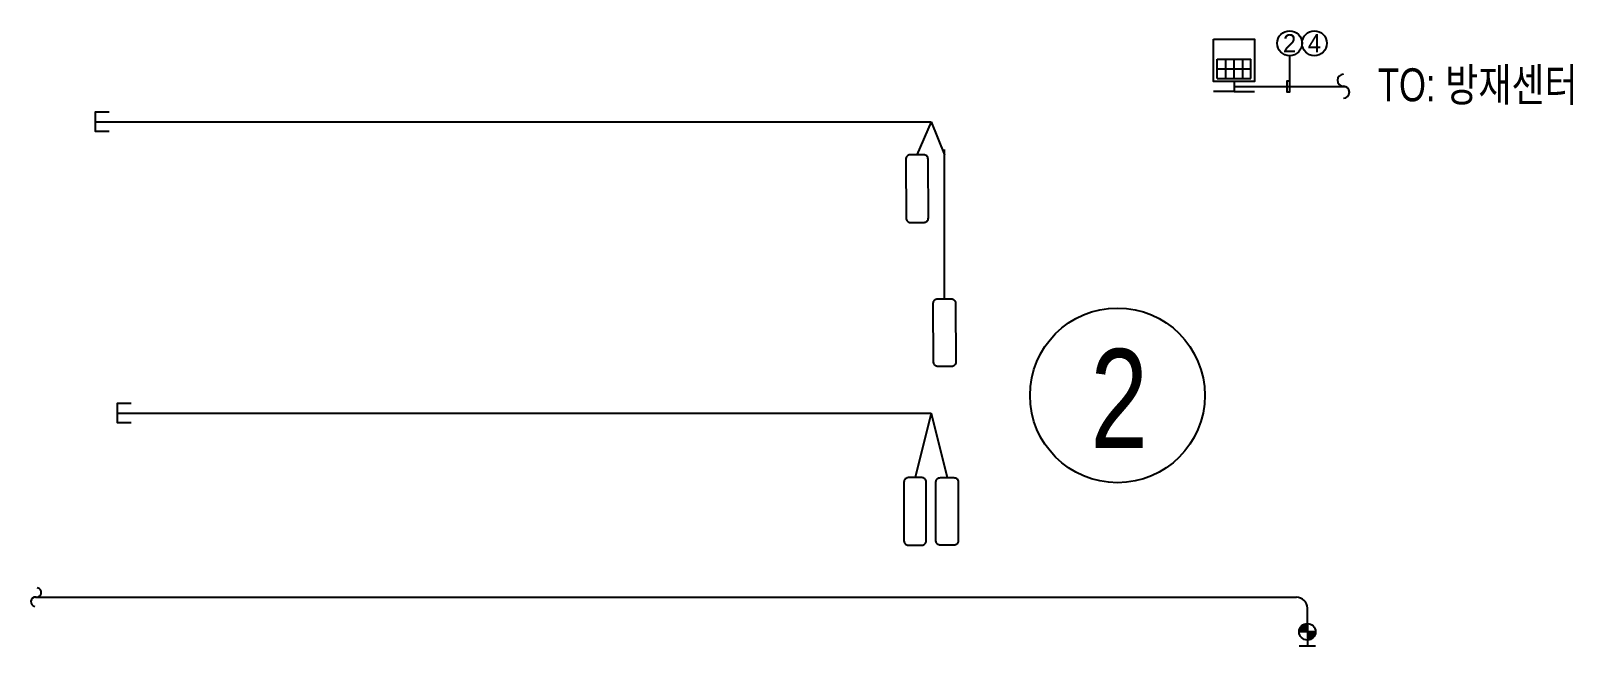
# Model space of a CAD drawing. Header units: millimetres. Extents: x 124153 to 415384, y 94157 to 223285.
# Drawn here: x 373335 to 415384, y 94157 to 110933 of the extents above; entities that cross this region are included whole.
import ezdxf
from ezdxf.enums import TextEntityAlignment as Align

# ---------------------------------------------------------------- set-up
doc = ezdxf.new("R2010")
doc.units = ezdxf.units.MM
doc.header["$LTSCALE"] = 150
for name, color, linetype in [('E-SYM', 2, 'Continuous'), ('e-text', 6, 'Continuous'), ('e-text-box', 7, 'Continuous'), ('e-wire', 4, 'Continuous'), ('Parking-S', 3, 'Continuous'), ('유도관제-TEXT', 7, 'Continuous'), ('유도등', 40, 'Continuous')]:
    doc.layers.add(name, color=color, linetype=linetype)
doc.styles.add('SAMOO-ELEC', font='Dotum.TTF')
doc.styles.add('돋움', font='Dotum.TTF')

msp = doc.modelspace()

# ---------------------------------------------------------------- texts
at = {"layer": 'e-text', "style": 'SAMOO-ELEC'}
for s, p in [('2', (407654.3, 110594.4)), ('4', (408331.7, 110594.4))]:
    msp.add_text(s, height=500, dxfattribs=at).set_placement(p, align=Align.MIDDLE_CENTER)
at = {"layer": 'e-text', "style": '돋움', "width": 0.8}
msp.add_text('TO: 방재센터', height=900, dxfattribs=at).set_placement((412785.5, 109471.6), align=Align.MIDDLE)
at = {"layer": 'e-text', "color": 1, "style": '돋움', "width": 0.8}
msp.add_text('2', height=2700, dxfattribs=at).set_placement((403007.8, 100909.2, 4600.5), align=Align.MIDDLE_CENTER)

# ---------------------------------------------------------------- blocks, each defined once
blk = doc.blocks.new('A$C30E346DD')
at = {"layer": '유도등', "ltscale": 0.1}
for p, q in [((197, 701), (197, 1760)), ((197, 1760), (197, 1760)), ((197, 1760), (2042, 1760)), ((197, 1760), (1120, 1760)), ((658, 1760), (658, 701)), ((1120, 1760), (1120, 701)), ((1581, 1760), (1581, 701)), ((2042, 701), (2042, 1760)), ((197, 1230), (2042, 1230)), ((1123, 0), (0, 0)), ((197, 701), (2042, 701)), ((1123, 528), (1123, 0)), ((1123, 0), (2245, 0))]:
    blk.add_line(p, q, dxfattribs=at)
blk.add_lwpolyline([(0, 2839), (2245, 2839), (2245, 528), (0, 528)], close=True, dxfattribs=at)

# ---------------------------------------------------------------- hatches: boundary and pattern name
at = {"layer": 'Parking-S'}
h = msp.add_hatch(color=3, dxfattribs=at)
h.paths.add_polyline_path([(408361.4, 94548.7), (408137.5, 94548.7), (408137.5, 94324.8, 0.4142136)])
h.paths.add_polyline_path([(408137.5, 94772.6, 0.4142136), (407913.5, 94548.7), (408137.5, 94548.7)])

# ---------------------------------------------------------------- linework, layer by layer
at = {"color": 1}
msp.add_circle((402959.7, 100994.1), 2382, dxfattribs=at)
at = {"layer": 'E-SYM'}
for points in [[(397188, 107433.1), (397197.4, 105827.9, 0.4142136), (397317.8, 105708.9), (397686.4, 105711, 0.4142136), (397805.4, 105831.4), (397796, 107436.6, 0.4142136), (397675.6, 107555.6), (397306.9, 107553.4, 0.4142136)], [(398546.7, 103509.1), (398556.2, 101903.9, -0.4142136), (398437.2, 101783.5), (398068.6, 101781.4, -0.4142136), (397948.2, 101900.3), (397938.7, 103505.5, -0.4142136), (398057.7, 103625.9), (398426.4, 103628.1, -0.4142136)], [(397747.5, 97027.8), (397747.5, 98633, 0.4142136), (397627.8, 98752.7), (397259.1, 98752.7, 0.4142136), (397139.5, 98633), (397139.5, 97027.8, 0.4142136), (397259.1, 96908.1), (397627.8, 96908.1, 0.4142136)], [(398012.8, 97027.8), (398012.8, 98633, -0.4142136), (398132.5, 98752.7), (398501.1, 98752.7, -0.4142136), (398620.8, 98633), (398620.8, 97027.8, -0.4142136), (398501.1, 96908.1), (398132.5, 96908.1, -0.4142136)]]:
    msp.add_lwpolyline(points, format="xyb", close=True, dxfattribs=at)
at = {"layer": 'e-text-box'}
msp.add_line((407654.3, 110255.6), (407654.3, 109569.9), dxfattribs=at)
msp.add_lwpolyline([(407654.3, 109569.9), (407654.3, 109261), (407588.7, 109261), (407588.7, 109569.9)], close=True, dxfattribs=at)
for centre in [(407654.3, 110594.4), (408331.7, 110594.4)]:
    msp.add_circle(centre, 338.7, dxfattribs=at)
at = {"layer": 'e-wire'}
for p, q in [((406138.2, 109415.4), (409170.3, 109415.4)), ((375088.1, 108454.2), (397880.1, 108454.2)), ((397880.1, 108454.2), (397491.3, 107554.5)), ((397880.1, 108454.2), (398242.6, 107554.5)), ((398242, 103627), (398242.6, 107702.4)), ((397880.1, 100513.7), (397443.5, 98752.7)), ((397880.1, 100513.7), (398316.8, 98752.7)), ((373461, 95493.9), (407837.5, 95493.9)), ((408137.5, 94772.6), (408137.5, 95193.9))]:
    msp.add_line(p, q, dxfattribs=at)
at = {"layer": 'e-wire', "color": 1}
for points in [[(375473.1, 108714.9), (375088.1, 108714.9), (375088.1, 108193.6), (375473.1, 108193.6)], [(376072.9, 100774.3), (375687.9, 100774.3), (375687.9, 100253), (376072.9, 100253)]]:
    msp.add_lwpolyline(points, dxfattribs=at)
at = {"layer": 'e-wire'}
msp.add_lwpolyline([(375687.9, 100513.7), (397880.1, 100513.7)], dxfattribs=at)
for centre, radius, start, end in [((409120, 109586.4), 163, 90, 270), ((409120, 109260.4), 163, 270, 90), ((373461, 95367.5), 126.4, 82.66382, 262.66382), ((373493.3, 95618.2), 126.4, 262.66382, 82.66382), ((407837.5, 95193.9), 300, 0, 90)]:
    msp.add_arc(centre, radius, start, end, dxfattribs=at)
at = {"layer": 'Parking-S', "color": 3}
for p, q in [((408137.5, 94772.6), (408137.5, 94157.5)), ((408361.4, 94548.7), (407913.5, 94548.7)), ((408361.4, 94157.5), (407913.5, 94157.5))]:
    msp.add_line(p, q, dxfattribs=at)
msp.add_circle((408137.5, 94548.7), 223.9, dxfattribs=at)

# ---------------------------------------------------------------- block references
at = {"layer": '유도관제-TEXT', "ltscale": 0.1, "xscale": 0.5001407563686371, "yscale": 0.5001407451927662, "zscale": 0.5001407423667145}
msp.add_blockref('A$C30E346DD', (405576.7, 109283.5), dxfattribs=at)

msp.set_redraw_order([(e.dxf.handle, doc.entitydb.next_handle()) for e in msp.query("TEXT MTEXT ATTDEF DIMENSION ARC_DIMENSION")])  # texts and dimensions are drawn at this point

doc.saveas('drawing.dxf')
